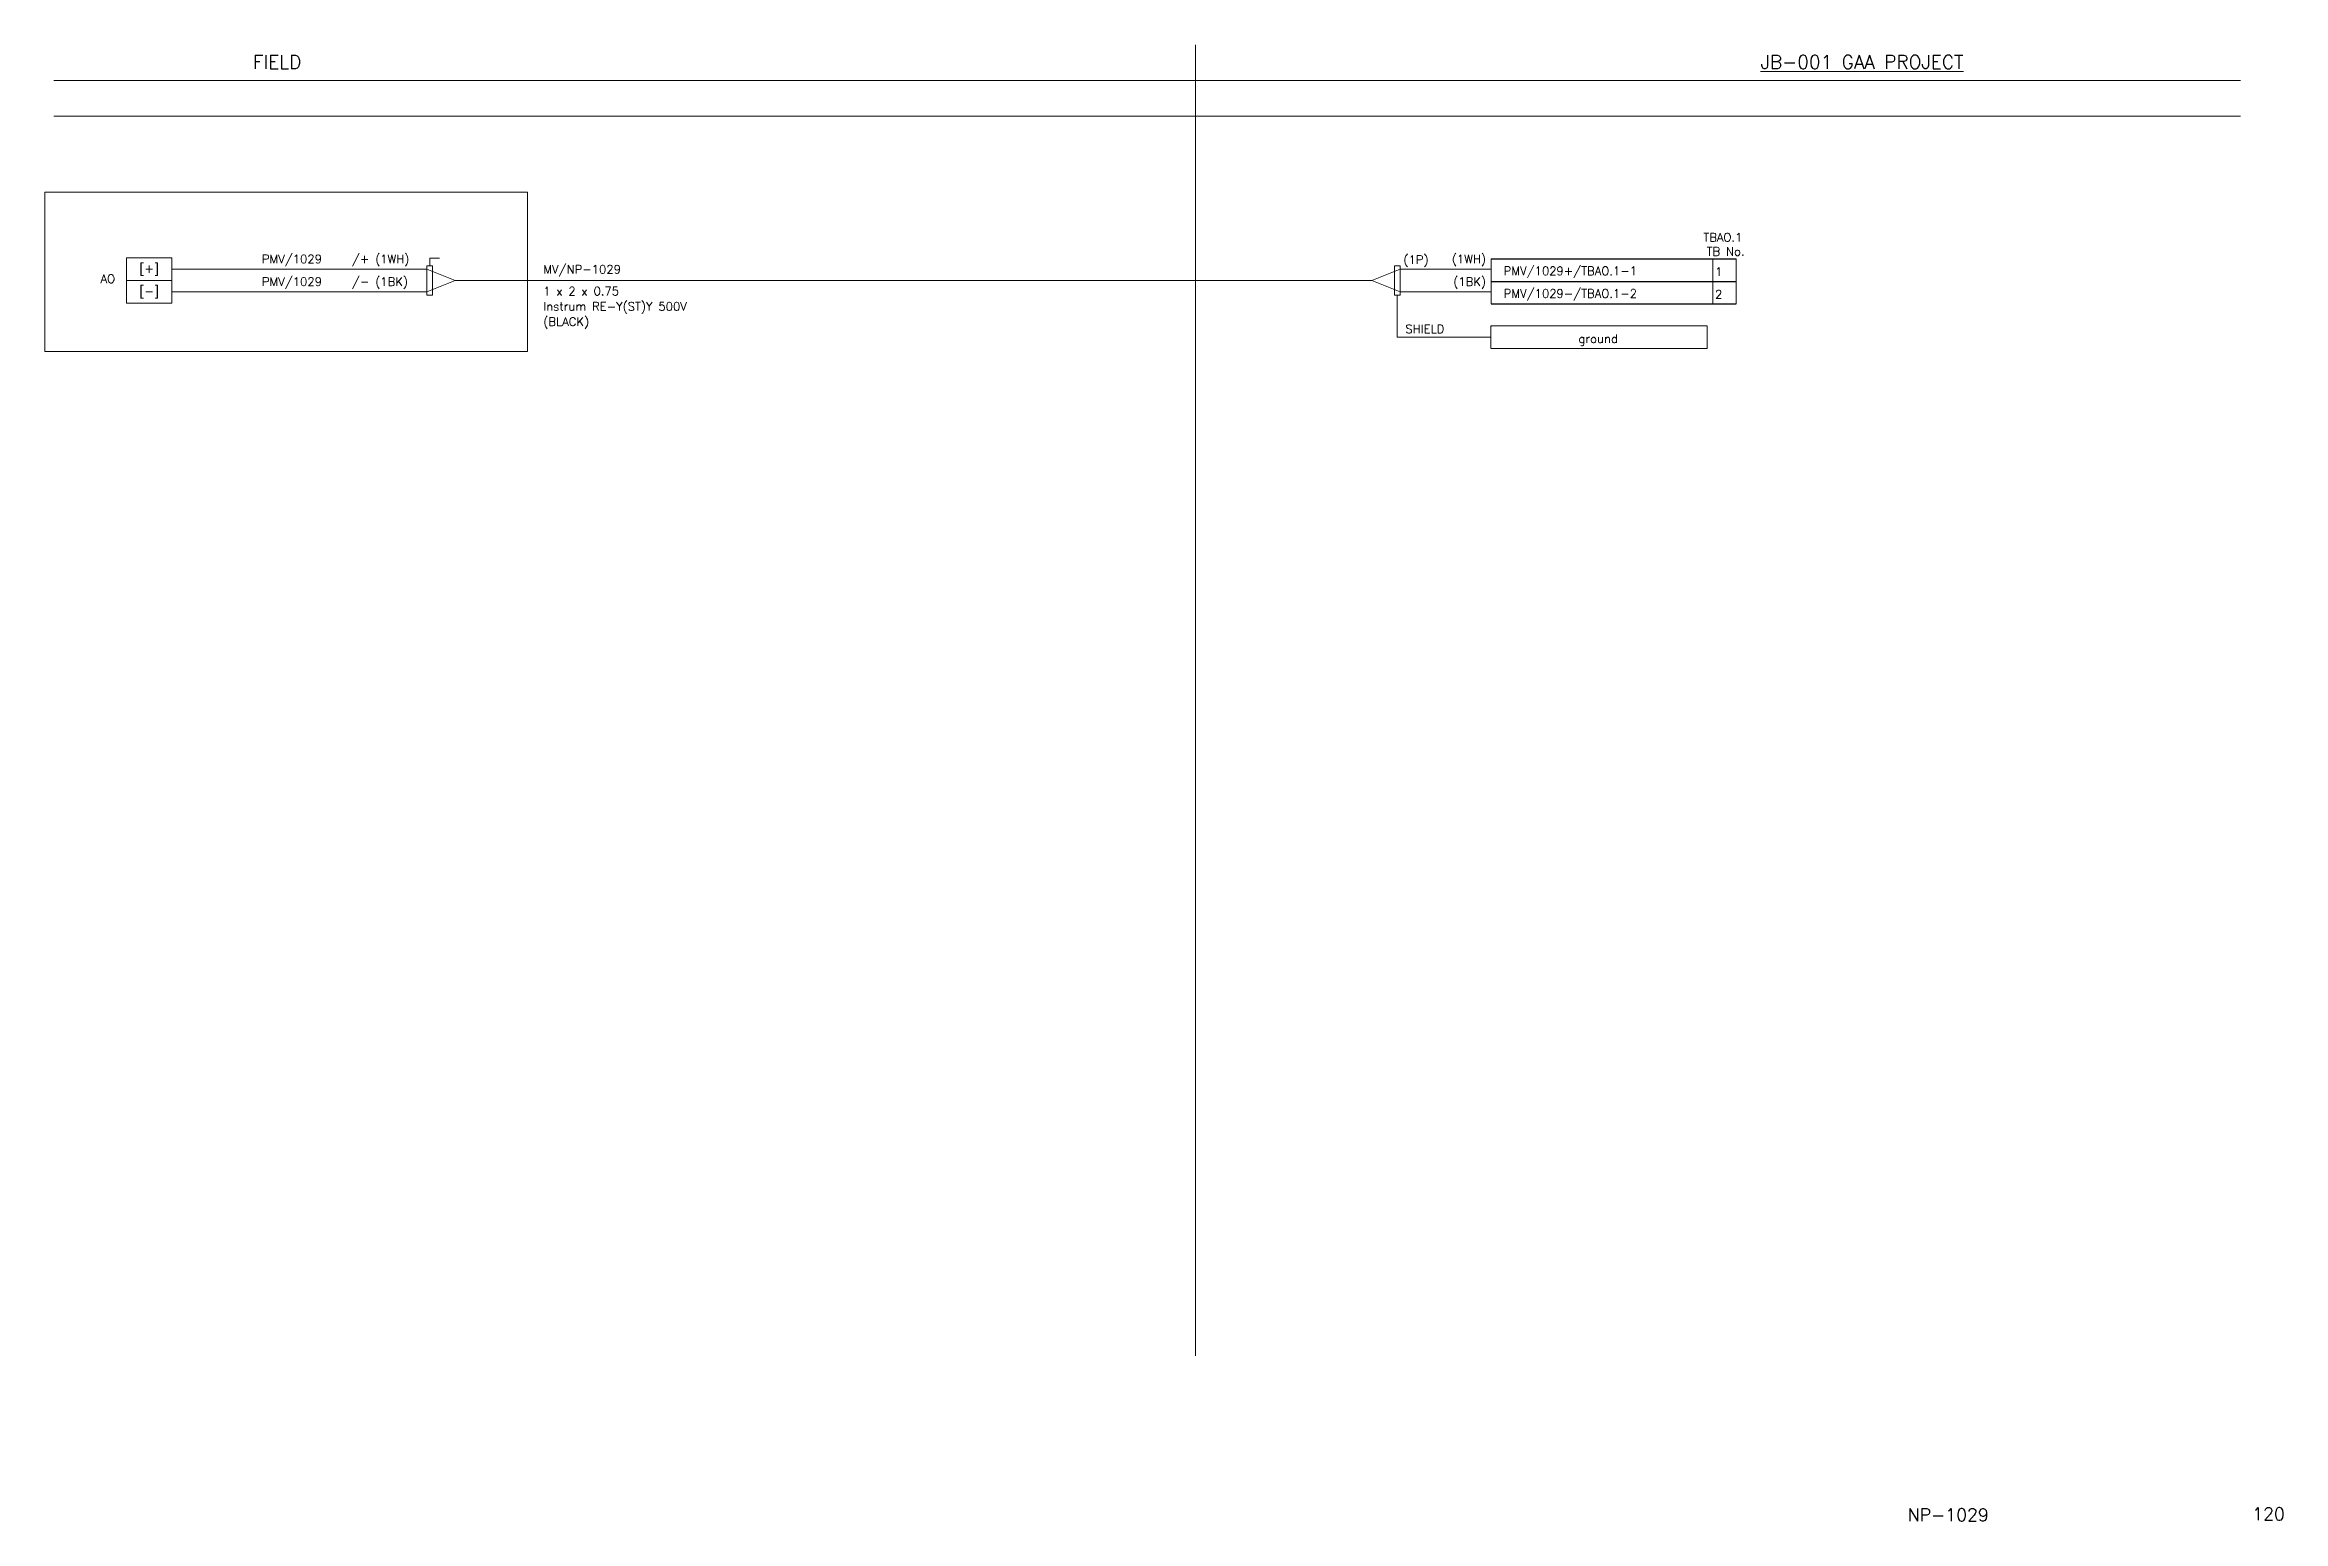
# Model space of a CAD drawing. Header units: millimetres. Extents: x -14942 to 24072, y -50285 to 2207.
# Drawn here: x -12613.1 to -12217.9, y -38563.6 to -38302.9 of the extents above; entities that cross this region are included whole.
import ezdxf
from ezdxf.enums import TextEntityAlignment as Align

# ---------------------------------------------------------------- set-up
doc = ezdxf.new("R2010")
doc.units = ezdxf.units.MM
doc.header["$MEASUREMENT"] = 0
for name, color, linetype in [('BORDER', 3, 'CONTINUOUS'), ('INSTRU', 4, 'CONTINUOUS'), ('INSTRUMENT', 1, 'CONTINUOUS'), ('LINE', 3, 'CONTINUOUS'), ('TEXT', 2, 'CONTINUOUS')]:
    doc.layers.add(name, color=color, linetype=linetype)
doc.styles.add('ROMANS', font='romans')

msp = doc.modelspace()

# ---------------------------------------------------------------- texts
at = {"layer": 'TEXT', "color": 7, "lineweight": 13, "style": 'ROMANS'}
for s, height, p in [('FIELD', 2.4, (-12576.34, -38307.13)), ('%%UJB-001 GAA PROJECT', 2.4, (-12310.16, -38307.13)), ('TBAO.1', 1.5, (-12320.26, -38337.65)), ('TB No.', 1.5, (-12319.68, -38340.15)), ('PMV/1029', 1.5, (-12574.77, -38341.48)), ('/+ (1WH)', 1.5, (-12558.87, -38341.48)), ('(1P)', 1.5, (-12373.22, -38341.61)), ('PMV/1029+/TBAO.1-1', 1.5, (-12355.52, -38343.58)), ('1', 1.5, (-12318.2, -38343.73)), ('PMV/1029', 1.5, (-12574.77, -38345.48)), ('/- (1BK)', 1.5, (-12558.87, -38345.48)), ('PMV/1029-/TBAO.1-2', 1.5, (-12355.52, -38347.57)), ('2', 1.5, (-12318.2, -38347.72)), ('SHIELD', 1.5, (-12372.87, -38353.83)), ('NP-1029', 2.24, (-12284.18, -38563.62))]:
    msp.add_text(s, height=height, dxfattribs=at).set_placement(p)
for s, height, p in [('[+]', 1.5, (-12594.66, -38342.52)), ('[-]', 1.5, (-12594.66, -38346.52)), ('120', 2.24, (-12220.48, -38562.33))]:
    msp.add_text(s, height=height, dxfattribs=at).set_placement(p, align=Align.MIDDLE)
at = {"layer": 'TEXT', "color": 0, "lineweight": 13, "style": 'ROMANS'}
for s, p in [('MV/NP-1029', (-12525.08, -38343.3)), ('1 x 2 x 0.75', (-12525.08, -38347.15)), ('Instrum RE-Y(ST)Y 500V', (-12525.08, -38349.85)), ('(BLACK)', (-12525.08, -38352.55))]:
    msp.add_text(s, height=1.5, dxfattribs=at).set_placement(p)
at = {"layer": 'TEXT', "color": 7, "lineweight": 13, "style": 'ROMANS'}
for s, p in [('(1WH)', (-12358.63, -38341.48)), ('AO', (-12600.68, -38344.97)), ('(1BK)', (-12358.63, -38345.48))]:
    msp.add_text(s, height=1.5, dxfattribs=at).set_placement(p, align=Align.RIGHT)

# ---------------------------------------------------------------- blocks, each defined once
blk = doc.blocks.new('BOX2')
at = {"layer": 'INSTRU', "color": 7, "lineweight": 13}
for p, q in [((-10467.87, -3369.91), (-10467.87, -3377.89)), ((-10428.76, -3369.91), (-10428.76, -3377.89)), ((-10424.64, -3369.91), (-10424.64, -3377.89))]:
    blk.add_line(p, q, dxfattribs=at)
at = {"layer": 'INSTRUMENT', "color": 7}
for p, q in [((-10467.87, -3369.91), (-10424.64, -3369.91)), ((-10467.87, -3373.9), (-10424.64, -3373.9)), ((-10467.87, -3377.89), (-10424.64, -3377.89))]:
    blk.add_line(p, q, dxfattribs=at)
blk = doc.blocks.new('AA')
at = {"layer": 'INSTRU', "color": 7, "lineweight": 13}
for p, q in [((660.4, -1836.06), (674.52, -1836.06)), ((660.4, -1836.06), (660.4, -1840.06)), ((667.71, -1836.06), (698.6, -1836.06)), ((698.6, -1836.06), (698.6, -1840.06)), ((660.41, -1840.06), (698.6, -1840.06))]:
    blk.add_line(p, q, dxfattribs=at)
at = {"layer": 'TEXT', "color": 7, "lineweight": 13, "style": 'ROMANS'}
blk.add_text('ground', height=1.5, dxfattribs=at).set_placement((675.86, -1839.1))

# ---------------------------------------------------------------- linework, layer by layer
at = {"layer": 'BORDER', "color": 7, "lineweight": 13, "ltscale": 2.5}
msp.add_line((-12409.95, -38302.9), (-12409.95, -38534.43), dxfattribs=at)
at = {"layer": 'BORDER', "color": 7, "lineweight": 13}
for p, q in [((-12611.48, -38309.2), (-12225.45, -38309.2)), ((-12611.48, -38315.5), (-12225.45, -38315.5))]:
    msp.add_line(p, q, dxfattribs=at)
at = {"layer": 'INSTRU', "color": 7, "lineweight": 13}
for p, q in [((-12598.66, -38340.52), (-12590.66, -38340.52)), ((-12598.66, -38340.52), (-12598.66, -38344.52)), ((-12590.66, -38340.52), (-12590.66, -38344.52)), ((-12598.66, -38344.52), (-12590.66, -38344.52)), ((-12598.66, -38344.52), (-12598.66, -38348.52)), ((-12590.66, -38344.52), (-12590.66, -38348.52)), ((-12598.66, -38348.52), (-12590.66, -38348.52)), ((-12598.66, -38348.52), (-12590.66, -38348.52)), ((-12357.72, -38352.52), (-12357.72, -38352.65))]:
    msp.add_line(p, q, dxfattribs=at)
at = {"layer": 'LINE', "color": 7, "lineweight": 13, "ltscale": 8}
for p, q in [((-12613.1, -38357.06), (-12613.1, -38328.91)), ((-12527.87, -38328.91), (-12613.1, -38328.91)), ((-12527.87, -38357.06), (-12527.87, -38328.91)), ((-12527.87, -38357.06), (-12613.1, -38357.06))]:
    msp.add_line(p, q, dxfattribs=at)
at = {"layer": 'LINE', "color": 7, "lineweight": 13}
for p, q in [((-12590.66, -38342.52), (-12545.64, -38342.52)), ((-12545.64, -38341.92), (-12545.64, -38347.12)), ((-12545.64, -38341.92), (-12544.64, -38341.92)), ((-12540.64, -38344.52), (-12545.64, -38342.52)), ((-12545.14, -38340.58), (-12543.43, -38340.58)), ((-12544.64, -38341.92), (-12544.64, -38347.12)), ((-12378.81, -38344.52), (-12373.81, -38342.52)), ((-12373.81, -38341.92), (-12374.81, -38341.92)), ((-12374.81, -38341.92), (-12374.81, -38347.12)), ((-12373.81, -38341.92), (-12373.81, -38347.12)), ((-12357.72, -38342.52), (-12373.81, -38342.52)), ((-12590.66, -38346.52), (-12545.64, -38346.52)), ((-12545.64, -38346.52), (-12540.64, -38344.52)), ((-12378.81, -38344.52), (-12373.81, -38346.52)), ((-12357.72, -38346.52), (-12373.81, -38346.52)), ((-12545.64, -38347.12), (-12544.64, -38347.12)), ((-12373.81, -38347.12), (-12374.81, -38347.12)), ((-12374.31, -38347.12), (-12374.31, -38354.52)), ((-12374.31, -38347.12), (-12374.31, -38354.52)), ((-12357.77, -38354.52), (-12374.31, -38354.52))]:
    msp.add_line(p, q, dxfattribs=at)
at = {"layer": 'LINE', "color": 0, "lineweight": 13}
msp.add_line((-12540.64, -38344.52), (-12378.81, -38344.52), dxfattribs=at)
at = {"layer": 'TEXT', "color": 7, "lineweight": 13}
msp.add_line((-12545.14, -38341.92), (-12545.14, -38340.58), dxfattribs=at)

# ---------------------------------------------------------------- block references
at = {"layer": 'INSTRUMENT', "color": 7}
msp.add_blockref('BOX2', (-1889.85, -34970.78), dxfattribs=at)
at = {"layer": 'INSTRUMENT', "color": 1}
msp.add_blockref('AA', (-13018.17, -36516.46), dxfattribs=at)

msp.set_redraw_order([(e.dxf.handle, doc.entitydb.next_handle()) for e in msp.query("TEXT MTEXT ATTDEF DIMENSION ARC_DIMENSION")])  # texts and dimensions are drawn at this point

doc.saveas('drawing.dxf')
